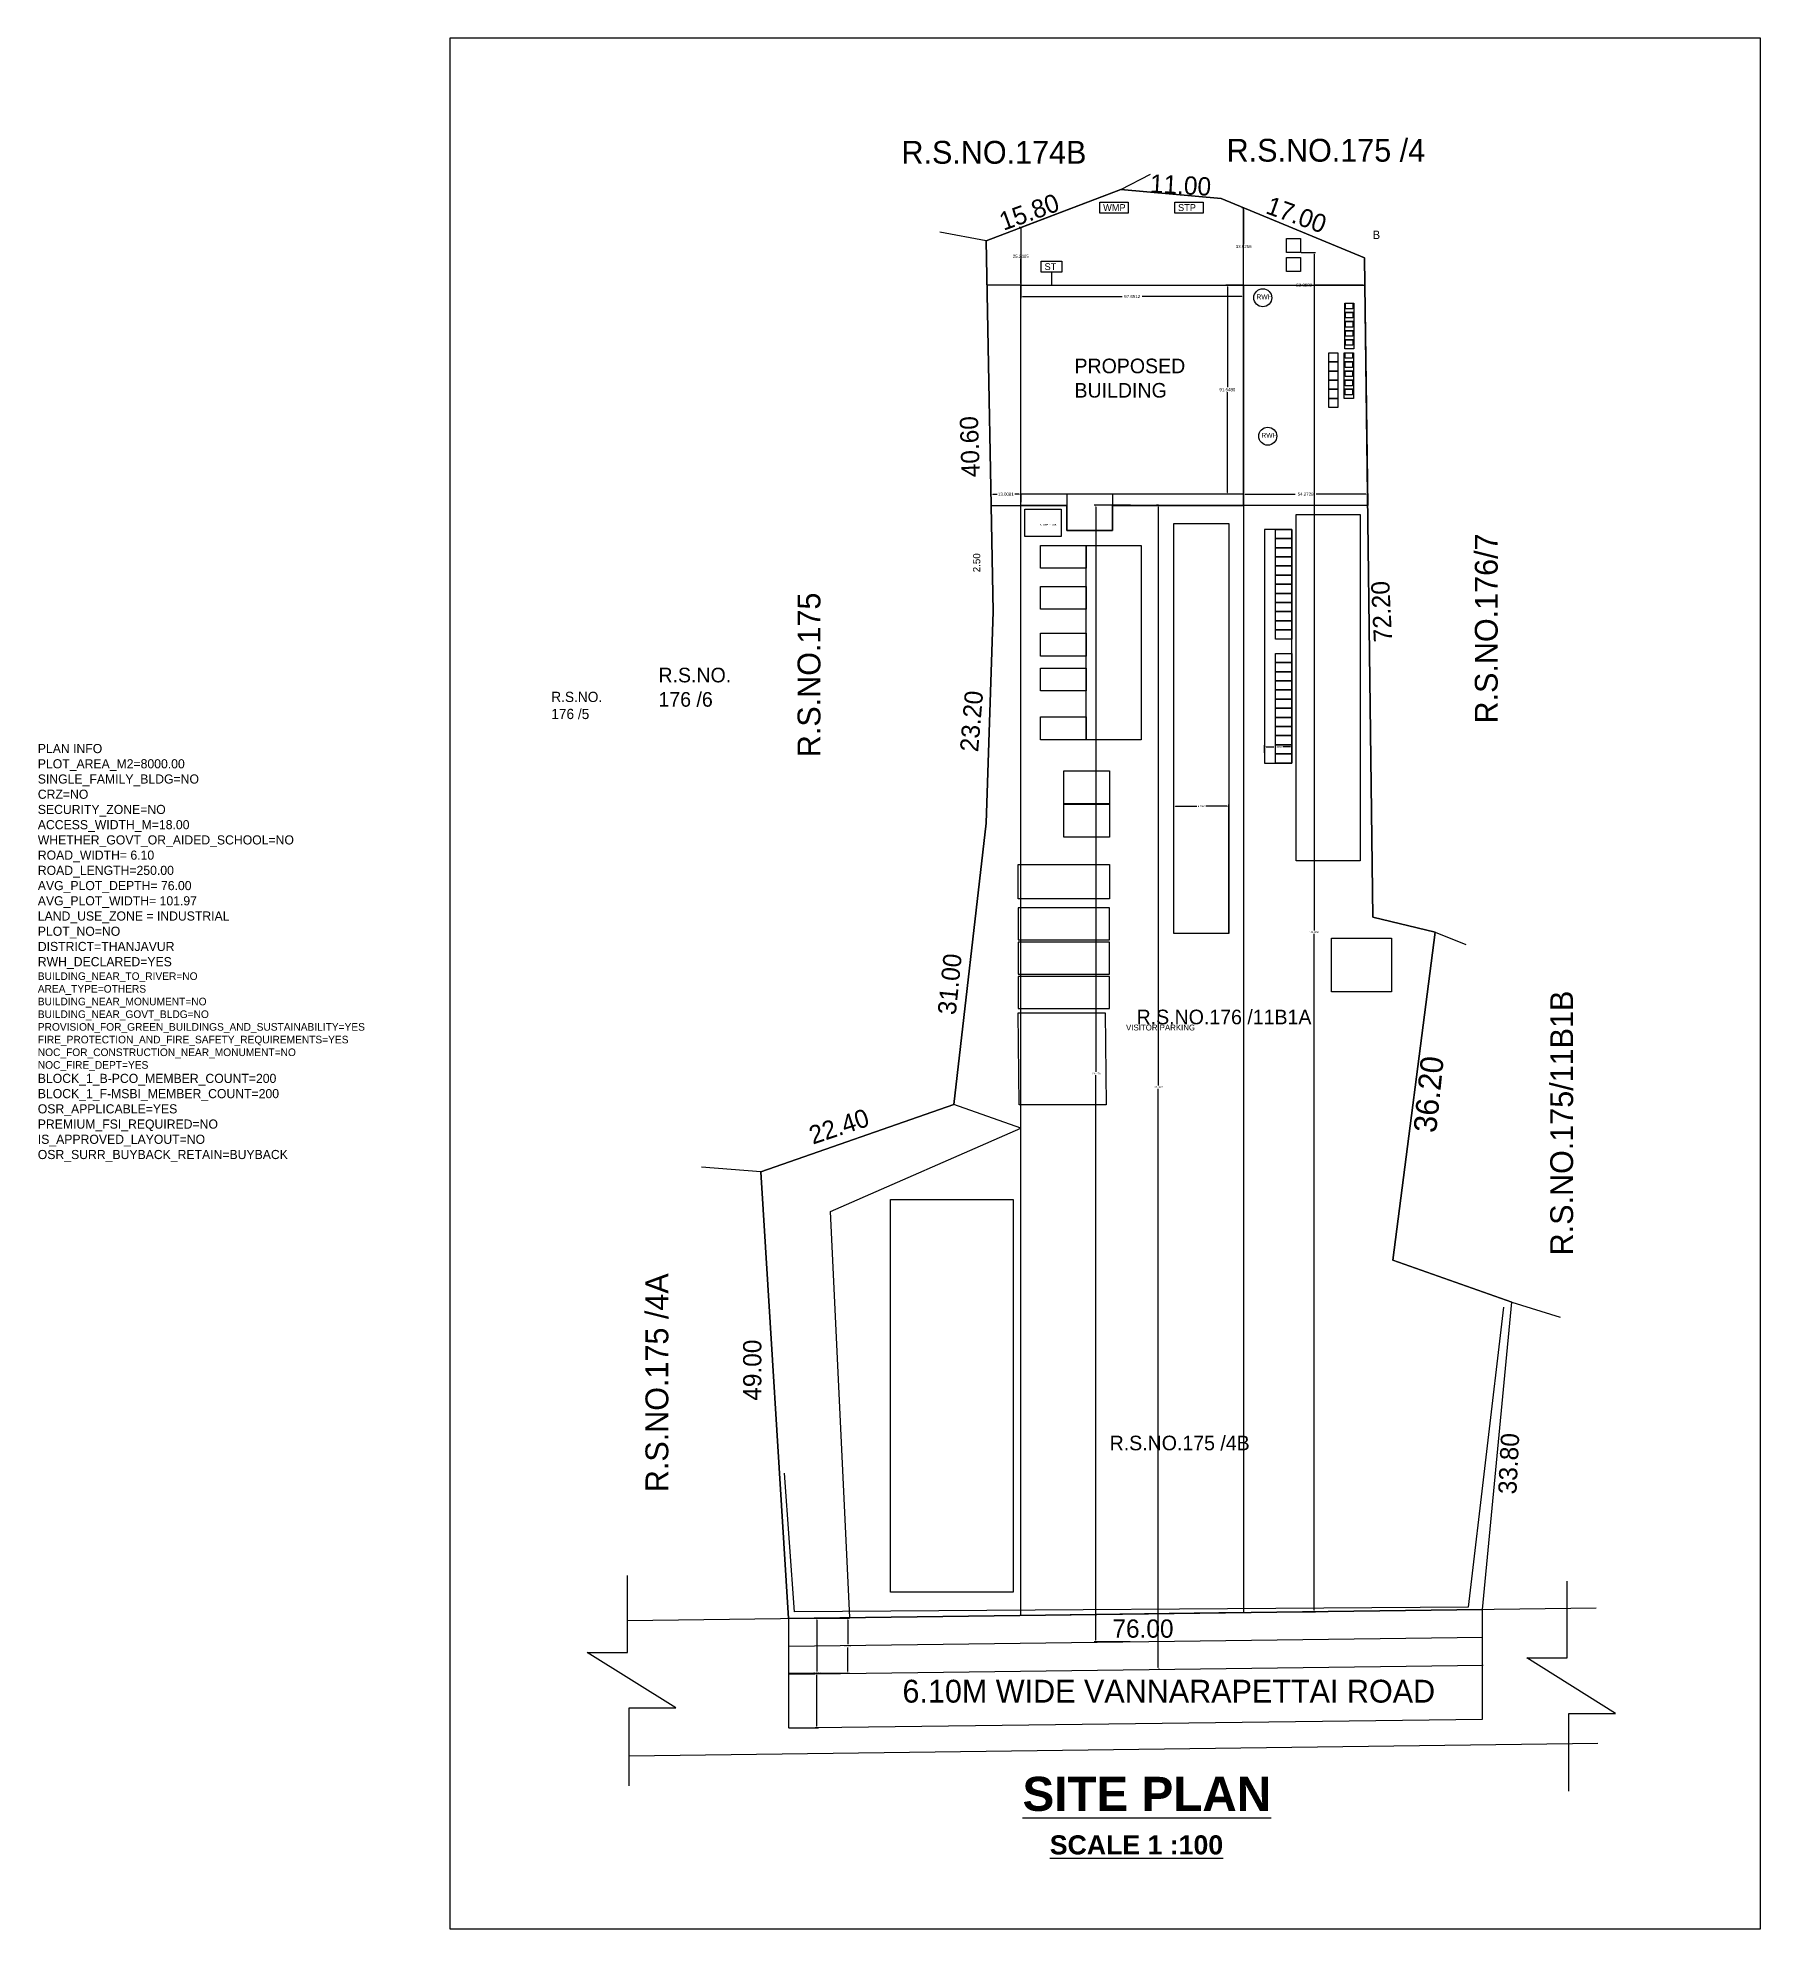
# Model space of a CAD drawing. Header units: metres. Extents: x 2266903 to 2267229, y 4174 to 4381.
# Drawn here: x 2266903.2 to 2267091.9, y 4173.8 to 4380.9 of the extents above; entities that cross this region are included whole.
import ezdxf

# ---------------------------------------------------------------- set-up
doc = ezdxf.new("R2010")
doc.units = ezdxf.units.M
doc.header["$LTSCALE"] = 3.5
doc.header["$MEASUREMENT"] = 0
doc.linetypes.add('CABLIN', pattern=[0.35, 0.25, -0.1])
doc.layers.get('0').update_dxf_attribs({"linetype": 'CONTINUOUS'})
for name, color, linetype in [('AS_AT_SITE', 6, 'CONTINUOUS'), ('BLK_1_FLR_0_URINAL', 235, 'CONTINUOUS'), ('BLK_1_FLR_0_WASH', 243, 'CONTINUOUS'), ('BLK_1_FLR_0_WATER_CLOSET', 213, 'CONTINUOUS'), ('BLK_1_INTERNAL_VEHICULAR_ACCESS', 232, 'CONTINUOUS'), ('BLK_1_LVL_0_BLDG_FOOT_PRINT', 1, 'CONTINUOUS'), ('BLK_1_LVL_0_FRONT_SETBACK', 2, 'CONTINUOUS'), ('BLK_1_LVL_0_REAR_SETBACK', 11, 'CONTINUOUS'), ('BLK_1_LVL_0_SIDE_SETBACK1', 171, 'CONTINUOUS'), ('BLK_1_LVL_0_SIDE_SETBACK2', 102, 'CONTINUOUS'), ('DIM', 41, 'CONTINUOUS'), ('DRIVE_WAY', 232, 'CONTINUOUS'), ('FMB_OR_PLR', 70, 'CONTINUOUS'), ('LOADING_UNLOADING', 175, 'CONTINUOUS'), ('OSR_PLAN', 1, 'CONTINUOUS'), ('PLOT_BOUNDARY', 70, 'CONTINUOUS'), ('ROAD_WIDTH', 1, 'CONTINUOUS'), ('RWH', 130, 'CONTINUOUS'), ('SUPER_IMPOSED', 5, 'CONTINUOUS'), ('SURRENDER_ROAD_WIDTH', 2, 'CONTINUOUS'), ('TWO_WHEELER_DRIVE_WAY', 6, 'CONTINUOUS'), ('WORKSHOP_AREA', 243, 'CONTINUOUS')]:
    doc.layers.add(name, color=color, linetype=linetype)
for name, color, linetype, lineweight in [('BLK_1_DA_RAMP_1', 1, 'CONTINUOUS', 0), ('BLK_1_PLANTATION_GREENSTRIP', 81, 'CONTINUOUS', 0), ('CYCLE_PARKING', 7, 'CONTINUOUS', 0), ('DIST_CL_ROAD', 7, 'CONTINUOUS', 0), ('LORRY_PARKING', 7, 'CONTINUOUS', 0), ('NOTIFIED_ROAD', 183, 'CONTINUOUS', 13), ('PER_AISLE_WIDTH', 5, 'CONTINUOUS', 0), ('SEGREGATED_TOILET', 1, 'CONTINUOUS', 0), ('VISITOR_PARKING', 201, 'CONTINUOUS', 0), ('WASTE_DISPOSAL', 7, 'CONTINUOUS', 0)]:
    doc.layers.add(name, color=color, linetype=linetype, lineweight=lineweight)
for name, color, linetype, plot in [('BLK_1_MAX_HEIGHT_CAL', 7, 'CONTINUOUS', False), ('DA_PARKING', 1, 'CONTINUOUS', False), ('PARKING_SLOT', 30, 'CONTINUOUS', False), ('PLAN_INFO', 1, 'CONTINUOUS', False), ('TWO_WHEELER_PARKING', 2, 'CONTINUOUS', False)]:
    doc.layers.add(name, color=color, linetype=linetype, plot=plot)
doc.dimstyles.get("Standard").update_dxf_attribs({"dimtxt": 0.18, "dimasz": 0.18, "dimexe": 0.18, "dimexo": 0.0625, "dimgap": 0.09, "dimtad": 0, "dimtih": 1, "dimtoh": 1, "dimdec": 4, "dimzin": 0, "dimdsep": 46, "dimtxsty": 'Standard', "dimcen": 0.09, "dimadec": 0, "dimazin": 0, "dimtfac": 1, "dimtdec": 4, "dimtofl": 0, "dimtmove": 0, "dimatfit": 3, "dimfxl": 0, "dimtolj": 1, "dimtzin": 0, "dimarcsym": 0})
doc.dimstyles.new('Standard$0', dxfattribs={"dimscale": 0.1, "dimtxt": 3, "dimasz": 0.8, "dimexe": 0.18, "dimexo": 0.0625, "dimgap": 0.09, "dimtad": 1, "dimzin": 0, "dimdsep": 46, "dimtxsty": 'Standard', "dimcen": 0.09, "dimclrd": 8, "dimclre": 8, "dimadec": 0, "dimazin": 0, "dimtfac": 1, "dimtix": 1, "dimtofl": 0, "dimtmove": 0, "dimatfit": 3, "dimfxl": 0, "dimtolj": 1, "dimtzin": 0, "dimarcsym": 0})

msp = doc.modelspace()

# ---------------------------------------------------------------- texts
at = {"color": 0, "attachment_point": 1}
for s, insert, char_height, width in [('\\A1;R.S.NO.174B', (2266997.82115, 4369.642332), 2.5, 32.81263805), ('\\A1;R.S.NO.175 /4', (2267033.431398, 4369.86841), 2.5, 32.81263805), ('\\A1;WMP', (2267019.906465, 4362.717937), 0.75264, 23.74899286), ('\\A1;STP', (2267028.108168, 4362.717937), 0.75264, 23.74899286), ('\\A1;ST', (2267013.489967, 4356.252173), 0.75264, 23.74899286), ('\\A1;RWH', (2267036.690252, 4352.830236), 0.5376, 16.96356633), ('\\A1;PROPOSED \\PBUILDING', (2267016.768231, 4345.800794), 1.6, 50.48680455), ('\\A1;RWH', (2267037.228098, 4337.67585), 0.5376, 16.96356633), ('\\A1;R.S.NO.\\P176 /6', (2266971.206569, 4311.953229), 1.6, 50.48680455), ('\\A1;R.S.NO.\\P176 /5', (2266959.472413, 4309.319442), 1.12, 35.34076318), ('\\A1;R.S.NO.176 /11B1A', (2267023.569363, 4274.50913), 1.6, 50.48680455), ('\\A1;R.S.NO.175 /4B', (2267020.617622, 4227.859362), 1.6, 50.48680455), ('\\A1;76.00', (2267020.923917, 4207.736462), 2, 9.77246258), ('\\A1;6.10M WIDE VANNARAPETTAI ROAD', (2266997.932159, 4201.130702), 2.5, 73.46275593)]:
    msp.add_mtext(s, dxfattribs=dict(at, insert=insert, char_height=char_height, width=width))
for s, insert, char_height, width, rotation in [('\\A1;11.00', (2267025.102479, 4365.998995), 2, 9.77246258, 356.78619683), ('\\A1;15.80', (2267008.316858, 4361.671735), 2, 9.77246258, 19.87425435), ('\\A1;17.00', (2267038.27226, 4363.630373), 2, 9.77246258, 340.22716638), ('\\A1;40.60', (2267004.409641, 4332.777452), 2, 9.77246258, 91.8769292), ('\\A1;R.S.NO.176/7', (2267060.612717, 4305.84703), 2.5, 201.67484556, 90), ('2.50', (2267005.649547, 4322.404951), 0.8, 0.4932936, 90), ('\\A1;72.20', (2267049.563704, 4314.711385), 2, 9.77246258, 92.81046633), ('\\A1;R.S.NO.175', (2266986.444397, 4302.155527), 2.5, 32.81263805, 90), ('\\A1;23.20', (2267004.215588, 4302.844093), 2, 9.77246258, 85.16072504), ('\\A1;31.00', (2267001.770275, 4274.084052), 2, 9.77246258, 84.15304101), ('\\A1;R.S.NO.175/11B1B', (2267068.870742, 4247.604472), 2.5, 201.67484556, 90), ('\\A1;36.20', (2267053.881662, 4261.206244), 2.5, 9.77246258, 84.15304101), ('\\A1;22.40', (2266987.481985, 4261.627977), 2, 9.77246258, 18.36588752), ('\\A1;R.S.NO.175 /4A', (2266969.786916, 4221.673552), 2.5, 32.81263805, 90), ('\\A1;49.00', (2266980.47832, 4231.688027), 2, 9.77246258, 90), ('\\A1;33.80', (2267063.16024, 4221.505905), 2, 9.77246258, 87.22340379)]:
    msp.add_mtext(s, dxfattribs=dict(at, insert=insert, char_height=char_height, width=width, rotation=rotation))
at = {"attachment_point": 2}
for s, insert, char_height in [('B', (2267049.831682, 4359.817422), 0.92), ('VISITOR PARKING', (2267026.19479, 4272.878246), 0.644)]:
    msp.add_mtext_dynamic_manual_height_columns(s, width=71.25003405, gutter_width=40, heights=[0], dxfattribs=dict(at, insert=insert, char_height=char_height))
at = {"layer": 'BLK_1_DA_RAMP_1', "insert": (2267013.867131, 4327.692272), "char_height": 0.2, "width": 2.4, "attachment_point": 2}
msp.add_mtext('SLOPE=1IN15', dxfattribs=at)
at = {"layer": 'DIM', "color": 0, "attachment_point": 1}
for s, insert, char_height, width in [('{\\fArial|b1|i0|c0|p34;\\LSITE PLAN}', (2267011.074015, 4190.505122), 3.73248, 33.59232), ('{\\fArial|b1|i0|c0|p34;\\LSCALE 1 :100}', (2267014.063885, 4184.097456), 2.0901888, 34.1561511)]:
    msp.add_mtext(s, dxfattribs=dict(at, insert=insert, char_height=char_height, width=width))
at = {"layer": 'PLAN_INFO', "insert": (2266903.240289, 4303.602457), "char_height": 1, "width": 36.17558265, "attachment_point": 1}
msp.add_mtext('PLAN INFO\\PPLOT_AREA_M2=8000.00\\PSINGLE_FAMILY_BLDG=NO\\PCRZ=NO\\PSECURITY_ZONE=NO\\PACCESS_WIDTH_M=18.00\\PWHETHER_GOVT_OR_AIDED_SCHOOL=NO\\PROAD_WIDTH= 6.10\\PROAD_LENGTH=250.00\\PAVG_PLOT_DEPTH= 76.00\\PAVG_PLOT_WIDTH= 101.97\\PLAND_USE_ZONE = INDUSTRIAL\\PPLOT_NO=NO \\PDISTRICT=THANJAVUR\\PRWH_DECLARED=YES\\P{\\H0.8333x;BUILDING_NEAR_TO_RIVER=NO\\PAREA_TYPE=OTHERS\\PBUILDING_NEAR_MONUMENT=NO\\PBUILDING_NEAR_GOVT_BLDG=NO\\PPROVISION_FOR_GREEN_BUILDINGS_AND_SUSTAINABILITY=YES\\PFIRE_PROTECTION_AND_FIRE_SAFETY_REQUIREMENTS=YES\\PNOC_FOR_CONSTRUCTION_NEAR_MONUMENT=NO\\PNOC_FIRE_DEPT=YES\\P}BLOCK_1_B-PCO_MEMBER_COUNT=200\\PBLOCK_1_F-MSBI_MEMBER_COUNT=200\\POSR_APPLICABLE=YES\\PPREMIUM_FSI_REQUIRED=NO\\PIS_APPROVED_LAYOUT=NO\\POSR_SURR_BUYBACK_RETAIN=BUYBACK', dxfattribs=at)

# ---------------------------------------------------------------- blocks, each defined once
blk = doc.blocks.new('*D70')
at = {"color": 0, "lineweight": -2}
for p, q in [((2267007.63, 4331.02), (2267007.63, 4331.14)), ((2267007.81, 4330.96), (2267008.29, 4330.96)), ((2267010.7, 4330.96), (2267010.22, 4330.96)), ((2267010.88, 4331.02), (2267010.88, 4331.14))]:
    blk.add_line(p, q, dxfattribs=at)
at = {"color": 0}
for points in [[(2267007.81, 4330.99), (2267007.81, 4330.93), (2267007.63, 4330.96)], [(2267010.7, 4330.99), (2267010.7, 4330.93), (2267010.88, 4330.96)]]:
    blk.add_solid(points, dxfattribs=at)
at = {"color": 0, "insert": (2267009.25, 4330.96), "char_height": 0.35, "attachment_point": 5}
blk.add_mtext('\\A1;13.0081', dxfattribs=at)
blk = doc.blocks.new('*D71')
at = {"color": 0, "lineweight": -2}
for p, q in [((2267010.82, 4360.15), (2267010.7, 4360.15)), ((2267010.88, 4359.97), (2267010.88, 4357.26)), ((2267010.88, 4354.02), (2267010.88, 4356.73)), ((2267010.82, 4353.84), (2267010.7, 4353.84))]:
    blk.add_line(p, q, dxfattribs=at)
at = {"color": 0}
for points in [[(2267010.85, 4359.97), (2267010.91, 4359.97), (2267010.88, 4360.15)], [(2267010.85, 4354.02), (2267010.91, 4354.02), (2267010.88, 4353.84)]]:
    blk.add_solid(points, dxfattribs=at)
at = {"color": 0, "insert": (2267010.88, 4357), "char_height": 0.35, "attachment_point": 5}
blk.add_mtext('\\A1;25.2405', dxfattribs=at)
blk = doc.blocks.new('*D72')
at = {"color": 0, "lineweight": -2}
for p, q in [((2267035.23, 4362.32), (2267035.11, 4362.32)), ((2267035.29, 4362.14), (2267035.29, 4358.35)), ((2267035.29, 4354.02), (2267035.29, 4357.82)), ((2267035.23, 4353.84), (2267035.11, 4353.84))]:
    blk.add_line(p, q, dxfattribs=at)
at = {"color": 0}
for points in [[(2267035.26, 4362.14), (2267035.32, 4362.14), (2267035.29, 4362.32)], [(2267035.26, 4354.02), (2267035.32, 4354.02), (2267035.29, 4353.84)]]:
    blk.add_solid(points, dxfattribs=at)
at = {"color": 0, "insert": (2267035.29, 4358.08), "char_height": 0.35, "attachment_point": 5}
blk.add_mtext('\\A1;33.9256', dxfattribs=at)
blk = doc.blocks.new('*D73')
at = {"color": 0, "lineweight": -2}
for p, q in [((2267035.29, 4331.02), (2267035.29, 4331.14)), ((2267035.47, 4330.96), (2267040.94, 4330.96)), ((2267048.68, 4330.96), (2267043.22, 4330.96)), ((2267048.86, 4331.02), (2267048.86, 4331.14))]:
    blk.add_line(p, q, dxfattribs=at)
at = {"color": 0}
for points in [[(2267035.47, 4330.99), (2267035.47, 4330.93), (2267035.29, 4330.96)], [(2267048.68, 4330.99), (2267048.68, 4330.93), (2267048.86, 4330.96)]]:
    blk.add_solid(points, dxfattribs=at)
at = {"color": 0, "insert": (2267042.08, 4330.96), "char_height": 0.35, "attachment_point": 5}
blk.add_mtext('\\A1;54.2728', dxfattribs=at)
blk = doc.blocks.new('*D74')
at = {"color": 0, "lineweight": -2}
for p, q in [((2267035.29, 4353.91), (2267035.29, 4354.02)), ((2267035.47, 4353.84), (2267040.82, 4353.84)), ((2267048.38, 4353.84), (2267043.04, 4353.84)), ((2267048.56, 4353.91), (2267048.56, 4354.02))]:
    blk.add_line(p, q, dxfattribs=at)
at = {"color": 0}
for points in [[(2267035.47, 4353.87), (2267035.47, 4353.81), (2267035.29, 4353.84)], [(2267048.38, 4353.87), (2267048.38, 4353.81), (2267048.56, 4353.84)]]:
    blk.add_solid(points, dxfattribs=at)
at = {"color": 0, "insert": (2267041.93, 4353.84), "char_height": 0.35, "attachment_point": 5}
blk.add_mtext('\\A1;53.0898', dxfattribs=at)
blk = doc.blocks.new('*D75')
at = {"color": 0, "lineweight": -2}
for p, q in [((2267010.88, 4353.78), (2267010.88, 4352.42)), ((2267035.29, 4353.78), (2267035.29, 4352.42)), ((2267011.06, 4352.6), (2267022, 4352.6)), ((2267035.11, 4352.6), (2267024.17, 4352.6))]:
    blk.add_line(p, q, dxfattribs=at)
at = {"color": 0}
for points in [[(2267011.06, 4352.63), (2267011.06, 4352.57), (2267010.88, 4352.6)], [(2267035.11, 4352.63), (2267035.11, 4352.57), (2267035.29, 4352.6)]]:
    blk.add_solid(points, dxfattribs=at)
at = {"color": 0, "insert": (2267023.09, 4352.6), "char_height": 0.35, "attachment_point": 5}
blk.add_mtext('\\A1;97.6512', dxfattribs=at)
blk = doc.blocks.new('*D76')
at = {"color": 0, "lineweight": -2}
for p, q in [((2267035.23, 4353.84), (2267033.33, 4353.84)), ((2267033.51, 4353.66), (2267033.51, 4342.66)), ((2267033.51, 4331.14), (2267033.51, 4342.13)), ((2267035.23, 4330.96), (2267033.33, 4330.96))]:
    blk.add_line(p, q, dxfattribs=at)
at = {"color": 0}
for points in [[(2267033.48, 4353.66), (2267033.54, 4353.66), (2267033.51, 4353.84)], [(2267033.48, 4331.14), (2267033.54, 4331.14), (2267033.51, 4330.96)]]:
    blk.add_solid(points, dxfattribs=at)
at = {"color": 0, "insert": (2267033.51, 4342.4), "char_height": 0.35, "attachment_point": 5}
blk.add_mtext('\\A1;91.5480', dxfattribs=at)
blk = doc.blocks.new('*D78')
at = {"layer": 'BLK_1_MAX_HEIGHT_CAL', "color": 0, "lineweight": -2}
for p, q in [((2267025.96, 4329.74), (2267025.74, 4329.74)), ((2267025.92, 4329.56), (2267025.92, 4266.19)), ((2267025.92, 4202.46), (2267025.92, 4265.83)), ((2267025.98, 4202.28), (2267026.1, 4202.28))]:
    blk.add_line(p, q, dxfattribs=at)
at = {"layer": 'BLK_1_MAX_HEIGHT_CAL', "color": 0}
for points in [[(2267025.89, 4329.56), (2267025.95, 4329.56), (2267025.92, 4329.74)], [(2267025.89, 4202.46), (2267025.95, 4202.46), (2267025.92, 4202.28)]]:
    blk.add_solid(points, dxfattribs=at)
at = {"layer": 'BLK_1_MAX_HEIGHT_CAL', "color": 0, "insert": (2267025.92, 4266.01), "char_height": 0.18, "attachment_point": 5}
blk.add_mtext('\\A1;127.4597', dxfattribs=at)
blk = doc.blocks.new('*D79')
at = {"layer": 'DIST_CL_ROAD', "color": 0, "lineweight": -2}
for p, q in [((2267022.92, 4329.74), (2267018.92, 4329.74)), ((2267019.1, 4329.56), (2267019.1, 4267.69)), ((2267019.1, 4205.47), (2267019.1, 4267.33)), ((2267022.86, 4205.29), (2267018.92, 4205.29))]:
    blk.add_line(p, q, dxfattribs=at)
at = {"layer": 'DIST_CL_ROAD', "color": 0}
for points in [[(2267019.07, 4329.56), (2267019.13, 4329.56), (2267019.1, 4329.74)], [(2267019.07, 4205.47), (2267019.13, 4205.47), (2267019.1, 4205.29)]]:
    blk.add_solid(points, dxfattribs=at)
at = {"layer": 'DIST_CL_ROAD', "color": 0, "insert": (2267019.1, 4267.51), "char_height": 0.18, "attachment_point": 5}
blk.add_mtext('\\A1;124.4479', dxfattribs=at)
blk = doc.blocks.new('*D80')
at = {"layer": 'SEGREGATED_TOILET', "color": 0, "lineweight": -2}
for p, q in [((2267041.58, 4357.42), (2267043.18, 4357.42)), ((2267043, 4357.24), (2267043, 4283.17)), ((2267043, 4208.75), (2267043, 4282.81)), ((2267041.02, 4208.57), (2267043.18, 4208.57))]:
    blk.add_line(p, q, dxfattribs=at)
at = {"layer": 'SEGREGATED_TOILET', "color": 0}
for points in [[(2267042.97, 4357.24), (2267043.03, 4357.24), (2267043, 4357.42)], [(2267042.97, 4208.75), (2267043.03, 4208.75), (2267043, 4208.57)]]:
    blk.add_solid(points, dxfattribs=at)
at = {"layer": 'SEGREGATED_TOILET', "color": 0, "insert": (2267043, 4282.99), "char_height": 0.18, "attachment_point": 5}
blk.add_mtext('\\A1;148.8499', dxfattribs=at)
blk = doc.blocks.new('*D147')
at = {"layer": 'DRIVE_WAY', "color": 0, "lineweight": -2}
for p, q in [((2267027.66, 4282.9), (2267027.66, 4296.96)), ((2267027.84, 4296.78), (2267030.18, 4296.78)), ((2267033.48, 4296.78), (2267031.14, 4296.78)), ((2267033.66, 4282.9), (2267033.66, 4296.96))]:
    blk.add_line(p, q, dxfattribs=at)
at = {"layer": 'DRIVE_WAY', "color": 0}
for points in [[(2267027.84, 4296.81), (2267027.84, 4296.75), (2267027.66, 4296.78)], [(2267033.48, 4296.81), (2267033.48, 4296.75), (2267033.66, 4296.78)]]:
    blk.add_solid(points, dxfattribs=at)
at = {"layer": 'DRIVE_WAY', "color": 0, "insert": (2267030.66, 4296.78), "char_height": 0.18, "attachment_point": 5}
blk.add_mtext('\\A1;6.0000', dxfattribs=at)
blk = doc.blocks.new('*D165')
at = {"layer": 'SURRENDER_ROAD_WIDTH', "color": 0, "lineweight": -2, "ltscale": 400}
for p, q in [((2266985.52, 4207.86), (2266988.73, 4207.86)), ((2266988.55, 4207.68), (2266988.55, 4202.04)), ((2266988.55, 4196.04), (2266988.55, 4201.68)), ((2266985.52, 4195.86), (2266988.73, 4195.86))]:
    blk.add_line(p, q, dxfattribs=at)
at = {"layer": 'SURRENDER_ROAD_WIDTH', "color": 0, "ltscale": 400}
for points in [[(2266988.52, 4207.68), (2266988.58, 4207.68), (2266988.55, 4207.86)], [(2266988.52, 4196.04), (2266988.58, 4196.04), (2266988.55, 4195.86)]]:
    blk.add_solid(points, dxfattribs=at)
at = {"layer": 'SURRENDER_ROAD_WIDTH', "color": 0, "ltscale": 400, "insert": (2266988.55, 4201.86), "char_height": 0.18, "attachment_point": 5}
blk.add_mtext('\\A1;12.0000', dxfattribs=at)
blk = doc.blocks.new('*D166')
at = {"layer": 'NOTIFIED_ROAD', "color": 0, "lineweight": -2}
for p, q in [((2266985.52, 4207.86), (2266992.12, 4207.86)), ((2266991.94, 4207.68), (2266991.94, 4205.04)), ((2266991.94, 4202.04), (2266991.94, 4204.68)), ((2266985.52, 4201.86), (2266992.12, 4201.86))]:
    blk.add_line(p, q, dxfattribs=at)
at = {"layer": 'NOTIFIED_ROAD', "color": 0}
for points in [[(2266991.91, 4207.68), (2266991.97, 4207.68), (2266991.94, 4207.86)], [(2266991.91, 4202.04), (2266991.97, 4202.04), (2266991.94, 4201.86)]]:
    blk.add_solid(points, dxfattribs=at)
at = {"layer": 'NOTIFIED_ROAD', "color": 0, "insert": (2266991.94, 4204.86), "char_height": 0.18, "attachment_point": 5}
blk.add_mtext('\\A1;6.0000', dxfattribs=at)
blk = doc.blocks.new('*D155')
at = {"layer": 'TWO_WHEELER_DRIVE_WAY', "color": 0, "lineweight": -2}
for p, q in [((2267037.59, 4302.63), (2267037.59, 4303.47)), ((2267037.77, 4303.29), (2267038.61, 4303.29)), ((2267040.41, 4303.29), (2267039.57, 4303.29)), ((2267040.59, 4302.63), (2267040.59, 4303.47))]:
    blk.add_line(p, q, dxfattribs=at)
at = {"layer": 'TWO_WHEELER_DRIVE_WAY', "color": 0}
for points in [[(2267037.77, 4303.32), (2267037.77, 4303.26), (2267037.59, 4303.29)], [(2267040.41, 4303.32), (2267040.41, 4303.26), (2267040.59, 4303.29)]]:
    blk.add_solid(points, dxfattribs=at)
at = {"layer": 'TWO_WHEELER_DRIVE_WAY', "color": 0, "insert": (2267039.09, 4303.29), "char_height": 0.18, "attachment_point": 5}
blk.add_mtext('\\A1;3.0000', dxfattribs=at)

# ---------------------------------------------------------------- dimensions: what is measured, and where the dimension line sits
at = {"color": 0}
for p1, p2, distance, picture, middle in [((2267035.292256, 4362.324544), (2267035.292256, 4353.843145), 0, '*D72', (2267035.292256, 4358.083844)), ((2267010.879456, 4360.153271), (2267010.879456, 4353.843145), 0, '*D71', (2267010.879456, 4356.998208)), ((2267035.292256, 4353.843145), (2267010.879456, 4353.843145), 1.244276, '*D75', (2267023.085856, 4352.598869)), ((2267035.292256, 4353.843145), (2267035.292256, 4330.956145), -1.784921, '*D76', (2267033.507335, 4342.399645)), ((2267035.292256, 4353.843145), (2267048.564696, 4353.843145), 0, '*D74', (2267041.928476, 4353.843145)), ((2267007.627425, 4330.956145), (2267010.879456, 4330.956145), 0, '*D70', (2267009.253441, 4330.956145)), ((2267048.860454, 4330.956145), (2267035.292256, 4330.956145), 0, '*D73', (2267042.076355, 4330.956145))]:
    dim = msp.add_aligned_dim(p1=p1, p2=p2, distance=distance, dimstyle='Standard', override={"dimtxt": 0.35, "dimlfac": 4}, dxfattribs=at)
    dim.commit()
    dim.dimension.update_dxf_attribs({"geometry": picture, "text_midpoint": middle})
at = {"layer": 'BLK_1_MAX_HEIGHT_CAL', "color": 6}
dim = msp.add_linear_dim(base=(2267025.920536, 4202.275769), p1=(2267026.023021, 4329.735505), p2=(2267025.919519, 4202.275769), angle=90, dimstyle='Standard', dxfattribs=at)
dim.commit()
dim.dimension.update_dxf_attribs({"geometry": '*D78', "text_midpoint": (2267025.920536, 4266.005637)})
at = {"layer": 'DIST_CL_ROAD', "color": 1}
dim = msp.add_linear_dim(base=(2267019.102528, 4205.287584), p1=(2267022.982409, 4329.735505), p2=(2267022.92142, 4205.287584), angle=90, dimstyle='Standard', dxfattribs=at)
dim.commit()
dim.dimension.update_dxf_attribs({"geometry": '*D79', "text_midpoint": (2267019.102528, 4267.511544)})
at = {"layer": 'DRIVE_WAY'}
dim = msp.add_aligned_dim(p1=(2267033.66224, 4282.834959), p2=(2267027.66224, 4282.834959), distance=-13.945199, dimstyle='Standard', dxfattribs=at)
dim.commit()
dim.dimension.update_dxf_attribs({"geometry": '*D147', "text_midpoint": (2267030.66224, 4296.780158)})
at = {"layer": 'NOTIFIED_ROAD', "color": 1}
dim = msp.add_aligned_dim(p1=(2266985.4614, 4207.857592), p2=(2266985.4614, 4201.857592), distance=6.48156, dimstyle='Standard', dxfattribs=at)
dim.commit()
dim.dimension.update_dxf_attribs({"geometry": '*D166', "text_midpoint": (2266991.942961, 4204.857592)})
at = {"layer": 'SEGREGATED_TOILET'}
dim = msp.add_linear_dim(base=(2267043.004761, 4208.569122), p1=(2267041.514207, 4357.418985), p2=(2267040.962427, 4208.569122), angle=90, dimstyle='Standard', dxfattribs=at)
dim.commit()
dim.dimension.update_dxf_attribs({"geometry": '*D80', "text_midpoint": (2267043.004761, 4282.994054)})
at = {"layer": 'SURRENDER_ROAD_WIDTH', "ltscale": 400}
dim = msp.add_aligned_dim(p1=(2266985.4614, 4207.857592), p2=(2266985.4614, 4195.857592), distance=3.085988, dimstyle='Standard', override={"dimfxl": 0}, dxfattribs=at)
dim.commit()
dim.dimension.update_dxf_attribs({"geometry": '*D165', "text_midpoint": (2266988.547388, 4201.857592)})
at = {"layer": 'TWO_WHEELER_DRIVE_WAY'}
dim = msp.add_aligned_dim(p1=(2267040.586862, 4302.562935), p2=(2267037.586862, 4302.562935), distance=-0.726775, dimstyle='Standard$0', override={"dimscale": 1, "dimtxt": 0.18, "dimasz": 0.18, "dimtad": 0, "dimtih": 1, "dimtoh": 1, "dimdec": 4, "dimclrd": 0, "dimclre": 0, "dimtdec": 4, "dimtix": 0}, dxfattribs=at)
dim.commit()
dim.dimension.update_dxf_attribs({"geometry": '*D155', "text_midpoint": (2267039.086862, 4303.289711)})

# ---------------------------------------------------------------- linework, layer by layer
at = {"color": 0}
for p, q in [((2267021.86151, 4364.304391), (2267025.102479, 4365.998995)), ((2267007.082094, 4358.717901), (2267021.86151, 4364.304391)), ((2267021.86151, 4364.304391), (2267032.819906, 4363.348594)), ((2267007.082094, 4358.717901), (2267002.022487, 4359.644974)), ((2267007.879456, 4318.125732), (2267007.082094, 4358.717901)), ((2267014.257209, 4355.255172), (2267014.257209, 4353.843145)), ((2267007.090516, 4294.93915), (2267007.879456, 4318.125732)), ((2267003.571778, 4264.139499), (2267007.090516, 4294.93915)), ((2267049.458857, 4284.649172), (2267056.261114, 4282.997112)), ((2267056.261114, 4282.997112), (2267059.612081, 4281.630291)), ((2266982.421129, 4256.763182), (2266975.938796, 4257.271256)), ((2266985.4614, 4207.857592), (2266982.421129, 4256.763182)), ((2267051.638731, 4247.093441), (2267064.645082, 4242.480978)), ((2267061.455155, 4208.831842), (2267064.645082, 4242.480978)), ((2267064.645082, 4242.480978), (2267069.950485, 4240.842529)), ((2266967.813174, 4207.631339), (2267073.896884, 4208.991347)), ((2266968.009194, 4192.819112), (2267074.092904, 4194.179119))]:
    msp.add_line(p, q, dxfattribs=at)
at = {"color": 4, "linetype": 'CABLIN', "lineweight": 25}
for p, q in [((2267010.879456, 4330.956145), (2267010.879456, 4329.735505)), ((2267035.292256, 4330.956145), (2267035.292256, 4329.735505)), ((2267015.914596, 4329.735505), (2267010.879456, 4329.735505)), ((2267031.096306, 4329.735505), (2267020.949736, 4329.735505)), ((2267035.063386, 4329.735505), (2267031.096306, 4329.735505))]:
    msp.add_line(p, q, dxfattribs=at)
for p, q in [((2267015.914596, 4330.956145), (2267015.914596, 4326.989065)), ((2267020.949736, 4330.956145), (2267020.949736, 4326.989065)), ((2267020.949736, 4326.989065), (2267015.914596, 4326.989065)), ((2266985.4614, 4207.857592), (2267061.455155, 4208.831842)), ((2266985.539596, 4201.758093), (2267061.533352, 4202.732343))]:
    msp.add_line(p, q)
at = {"ltscale": 400}
msp.add_lwpolyline([(2266948.38102, 4380.930634), (2267091.859252, 4380.930634), (2267091.859252, 4173.820795), (2266948.38102, 4173.820795)], close=True, dxfattribs=at)
at = {"color": 0}
for points in [[(2267019.549968, 4362.927282), (2267022.649383, 4362.927282), (2267022.649383, 4361.720936), (2267019.549968, 4361.720936)], [(2267027.751671, 4362.927282), (2267030.851087, 4362.927282), (2267030.851087, 4361.720936), (2267027.751671, 4361.720936)], [(2267013.13347, 4356.461517), (2267015.380949, 4356.461517), (2267015.380949, 4355.255172), (2267013.13347, 4355.255172)], [(2267010.879456, 4353.843145), (2267035.292256, 4353.843145), (2267035.292256, 4330.956145), (2267010.879456, 4330.956145)]]:
    msp.add_lwpolyline(points, close=True, dxfattribs=at)
for points in [[(2267032.819906, 4363.348594), (2267048.525928, 4356.843145), (2267049.458857, 4284.649172)], [(2267056.261114, 4282.997112), (2267051.638731, 4247.093441)], [(2266982.421129, 4256.763182), (2267003.571778, 4264.139499)], [(2266968.009194, 4189.530563), (2266968.009194, 4198.049723), (2266973.105906, 4198.049723), (2266963.402569, 4204.120856), (2266967.813174, 4204.120856), (2266967.813174, 4212.542094)], [(2267070.923218, 4188.931386), (2267070.923218, 4197.450546), (2267076.01993, 4197.450546), (2267066.316593, 4203.52168), (2267070.727197, 4203.52168), (2267070.727197, 4211.942917)]]:
    msp.add_lwpolyline(points, dxfattribs=at)
for centre in [(2267037.393388, 4352.464438), (2267037.931234, 4337.310052)]:
    msp.add_circle(centre, 0.986796, dxfattribs=at)
at = {"layer": 'AS_AT_SITE', "color": 6}
msp.add_lwpolyline([(2267056.261114, 4282.997112), (2267049.458857, 4284.649172), (2267048.525928, 4356.843145), (2267032.819906, 4363.348594), (2267021.86151, 4364.304391), (2267007.082094, 4358.717901), (2267007.879456, 4318.125732), (2267007.090516, 4294.93915), (2267003.571778, 4264.139499), (2266982.421129, 4256.763182), (2266985.4614, 4207.857592), (2267061.455155, 4208.831842), (2267064.645082, 4242.480978), (2267051.638731, 4247.093441)], close=True, dxfattribs=at)
at = {"layer": 'BLK_1_DA_RAMP_1'}
msp.add_lwpolyline([(2267011.322804, 4326.332293), (2267011.322804, 4329.332293), (2267015.309471, 4329.332293), (2267015.309471, 4326.332293)], close=True, dxfattribs=at)
at = {"layer": 'BLK_1_FLR_0_URINAL', "color": 235, "ltscale": 400}
for points in [[(2267045.611963, 4346.440408), (2267045.611963, 4345.440408), (2267044.611963, 4345.440408), (2267044.611963, 4346.440408)], [(2267045.611963, 4345.440408), (2267045.611963, 4344.440408), (2267044.611963, 4344.440408), (2267044.611963, 4345.440408)], [(2267045.611963, 4344.440408), (2267045.611963, 4343.440408), (2267044.611963, 4343.440408), (2267044.611963, 4344.440408)], [(2267045.611963, 4343.440408), (2267045.611963, 4342.440408), (2267044.611963, 4342.440408), (2267044.611963, 4343.440408)], [(2267045.611963, 4342.440408), (2267045.611963, 4341.440408), (2267044.611963, 4341.440408), (2267044.611963, 4342.440408)], [(2267045.611963, 4341.440408), (2267045.611963, 4340.440408), (2267044.611963, 4340.440408), (2267044.611963, 4341.440408)]]:
    msp.add_lwpolyline(points, close=True, dxfattribs=at)
at = {"layer": 'BLK_1_FLR_0_WASH', "color": 60}
for points in [[(2267047.262762, 4351.257993), (2267046.438457, 4351.257993), (2267046.438457, 4351.857993), (2267047.262762, 4351.857993)], [(2267047.262762, 4350.257993), (2267046.438457, 4350.257993), (2267046.438457, 4350.857993), (2267047.262762, 4350.857993)], [(2267047.262762, 4349.257993), (2267046.438457, 4349.257993), (2267046.438457, 4349.857993), (2267047.262762, 4349.857993)], [(2267047.262762, 4348.257993), (2267046.438457, 4348.257993), (2267046.438457, 4348.857993), (2267047.262762, 4348.857993)], [(2267047.262762, 4347.257993), (2267046.438457, 4347.257993), (2267046.438457, 4347.857993), (2267047.262762, 4347.857993)], [(2267047.222826, 4345.840408), (2267046.398521, 4345.840408), (2267046.398521, 4346.440408), (2267047.222826, 4346.440408)], [(2267047.222826, 4344.840408), (2267046.398521, 4344.840408), (2267046.398521, 4345.440408), (2267047.222826, 4345.440408)], [(2267047.222826, 4343.840408), (2267046.398521, 4343.840408), (2267046.398521, 4344.440408), (2267047.222826, 4344.440408)], [(2267047.222826, 4342.840408), (2267046.398521, 4342.840408), (2267046.398521, 4343.440408), (2267047.222826, 4343.440408)], [(2267047.222826, 4341.840408), (2267046.398521, 4341.840408), (2267046.398521, 4342.440408), (2267047.222826, 4342.440408)]]:
    msp.add_lwpolyline(points, close=True, dxfattribs=at)
at = {"layer": 'BLK_1_FLR_0_WATER_CLOSET', "color": 2, "ltscale": 400}
for points in [[(2267047.358335, 4351.857993), (2267047.358335, 4350.857993), (2267046.358335, 4350.857993), (2267046.358335, 4351.857993)], [(2267047.358335, 4350.857993), (2267047.358335, 4349.857993), (2267046.358335, 4349.857993), (2267046.358335, 4350.857993)], [(2267047.358335, 4349.857993), (2267047.358335, 4348.857993), (2267046.358335, 4348.857993), (2267046.358335, 4349.857993)], [(2267047.358335, 4348.857993), (2267047.358335, 4347.857993), (2267046.358335, 4347.857993), (2267046.358335, 4348.857993)], [(2267047.358335, 4347.857993), (2267047.358335, 4346.857993), (2267046.358335, 4346.857993), (2267046.358335, 4347.857993)]]:
    msp.add_lwpolyline(points, close=True, dxfattribs=at)
at = {"layer": 'BLK_1_FLR_0_WATER_CLOSET', "color": 1, "ltscale": 400}
for points in [[(2267047.318398, 4346.440408), (2267047.318398, 4345.440408), (2267046.318398, 4345.440408), (2267046.318398, 4346.440408)], [(2267047.318398, 4345.440408), (2267047.318398, 4344.440408), (2267046.318398, 4344.440408), (2267046.318398, 4345.440408)], [(2267047.318398, 4344.440408), (2267047.318398, 4343.440408), (2267046.318398, 4343.440408), (2267046.318398, 4344.440408)], [(2267047.318398, 4343.440408), (2267047.318398, 4342.440408), (2267046.318398, 4342.440408), (2267046.318398, 4343.440408)], [(2267047.318398, 4342.440408), (2267047.318398, 4341.440408), (2267046.318398, 4341.440408), (2267046.318398, 4342.440408)]]:
    msp.add_lwpolyline(points, close=True, dxfattribs=at)
at = {"layer": 'BLK_1_INTERNAL_VEHICULAR_ACCESS', "color": 0}
msp.add_lwpolyline([(2267041.05116, 4328.751257), (2267048.05116, 4328.751257), (2267048.05116, 4290.812587), (2267041.05116, 4290.812587)], close=True, dxfattribs=at)
at = {"layer": 'BLK_1_LVL_0_BLDG_FOOT_PRINT'}
msp.add_lwpolyline([(2267010.879456, 4353.843145), (2267035.292256, 4353.843145), (2267035.292256, 4329.735505), (2267020.949736, 4329.735505), (2267020.949736, 4326.989065), (2267015.914596, 4326.989065), (2267015.914596, 4329.735505), (2267010.879456, 4329.735505)], close=True, dxfattribs=at)
at = {"layer": 'BLK_1_LVL_0_FRONT_SETBACK', "color": 2}
msp.add_lwpolyline([(2267010.879456, 4329.735505), (2267015.914596, 4329.735505), (2267015.914596, 4326.989065), (2267020.949736, 4326.989065), (2267020.949736, 4329.735505), (2267035.292256, 4329.735505), (2267035.292256, 4208.49643), (2267010.879456, 4208.183455)], close=True, dxfattribs=at)
at = {"layer": 'BLK_1_LVL_0_REAR_SETBACK', "color": 11}
msp.add_lwpolyline([(2267010.879456, 4353.843145), (2267035.292256, 4353.843145), (2267035.292256, 4362.324544), (2267032.819906, 4363.348594), (2267021.86151, 4364.304391), (2267010.879456, 4360.153271)], close=True, dxfattribs=at)
at = {"layer": 'BLK_1_LVL_0_SIDE_SETBACK1', "color": 171}
msp.add_lwpolyline([(2267010.879456, 4353.843145), (2267007.17746, 4353.863004), (2267007.651403, 4329.735505), (2267010.879456, 4329.735505)], close=True, dxfattribs=at)
at = {"layer": 'BLK_1_LVL_0_SIDE_SETBACK2', "color": 102}
msp.add_lwpolyline([(2267035.292256, 4353.843145), (2267048.564696, 4353.843145), (2267048.876228, 4329.735505), (2267035.292256, 4329.735505)], close=True, dxfattribs=at)
at = {"layer": 'BLK_1_PLANTATION_GREENSTRIP'}
msp.add_lwpolyline([(2267063.746786, 4241.944666), (2267059.874747, 4209.093544), (2266986.1, 4208.582834), (2266985.026899, 4223.73916)], dxfattribs=at)
at = {"layer": 'CYCLE_PARKING', "linetype": 'Continuous'}
for points in [[(2267040.586862, 4313.515478), (2267040.586862, 4312.515478), (2267038.786862, 4312.515478), (2267038.786862, 4313.515478)], [(2267040.586862, 4312.515478), (2267040.586862, 4311.515478), (2267038.786862, 4311.515478), (2267038.786862, 4312.515478)], [(2267040.586862, 4311.515478), (2267040.586862, 4310.515478), (2267038.786862, 4310.515478), (2267038.786862, 4311.515478)], [(2267040.586862, 4310.515478), (2267040.586862, 4309.515478), (2267038.786862, 4309.515478), (2267038.786862, 4310.515478)], [(2267040.586862, 4309.515478), (2267040.586862, 4308.515478), (2267038.786862, 4308.515478), (2267038.786862, 4309.515478)], [(2267040.586862, 4308.515478), (2267040.586862, 4307.515478), (2267038.786862, 4307.515478), (2267038.786862, 4308.515478)], [(2267040.586862, 4307.515478), (2267040.586862, 4306.515478), (2267038.786862, 4306.515478), (2267038.786862, 4307.515478)], [(2267040.586862, 4306.515478), (2267040.586862, 4305.515478), (2267038.786862, 4305.515478), (2267038.786862, 4306.515478)], [(2267040.586862, 4305.515478), (2267040.586862, 4304.515478), (2267038.786862, 4304.515478), (2267038.786862, 4305.515478)], [(2267040.586862, 4304.515478), (2267040.586862, 4303.515478), (2267038.786862, 4303.515478), (2267038.786862, 4304.515478)], [(2267040.586862, 4303.515478), (2267040.586862, 4302.515478), (2267038.786862, 4302.515478), (2267038.786862, 4303.515478)], [(2267040.586862, 4302.515478), (2267040.586862, 4301.515478), (2267038.786862, 4301.515478), (2267038.786862, 4302.515478)]]:
    msp.add_lwpolyline(points, close=True, dxfattribs=at)
at = {"layer": 'DA_PARKING', "linetype": 'Continuous'}
for points in [[(2267020.596114, 4300.658658), (2267020.596114, 4297.058658), (2267015.596114, 4297.058658), (2267015.596114, 4300.658658)], [(2267020.596114, 4297.010219), (2267020.596114, 4293.410219), (2267015.596114, 4293.410219), (2267015.596114, 4297.010219)]]:
    msp.add_lwpolyline(points, close=True, dxfattribs=at)
at = {"layer": 'DRIVE_WAY', "color": 0}
msp.add_lwpolyline([(2267027.66224, 4327.731741), (2267033.66224, 4327.731741), (2267033.66224, 4282.834959), (2267027.66224, 4282.834959)], close=True, dxfattribs=at)
at = {"layer": 'FMB_OR_PLR', "color": 70}
msp.add_lwpolyline([(2267056.261114, 4282.997112), (2267049.458857, 4284.649172), (2267048.525928, 4356.843145), (2267032.819906, 4363.348594), (2267021.86151, 4364.304391), (2267007.082094, 4358.717901), (2267007.879456, 4318.125732), (2267007.090516, 4294.93915), (2267003.571778, 4264.139499), (2266982.421129, 4256.763182), (2266985.4614, 4207.857592), (2267061.455155, 4208.831842), (2267064.645082, 4242.480978), (2267051.638731, 4247.093441)], close=True, dxfattribs=at)
at = {"layer": 'LOADING_UNLOADING', "ltscale": 400}
msp.add_lwpolyline([(2267010.596114, 4290.411409), (2267020.596114, 4290.411409), (2267020.596114, 4286.661409), (2267010.596114, 4286.661409)], close=True, dxfattribs=at)
at = {"layer": 'LORRY_PARKING', "ltscale": 400}
for points in [[(2267010.596114, 4285.650554), (2267010.596114, 4282.150554), (2267020.596114, 4282.150554), (2267020.596114, 4285.650554)], [(2267010.596114, 4281.900554), (2267010.596114, 4278.400554), (2267020.596114, 4278.400554), (2267020.596114, 4281.900554)], [(2267010.596114, 4278.150554), (2267010.596114, 4274.650554), (2267020.596114, 4274.650554), (2267020.596114, 4278.150554)]]:
    msp.add_lwpolyline(points, close=True, dxfattribs=at)
at = {"layer": 'OSR_PLAN'}
msp.add_lwpolyline([(2266996.606577, 4253.709151), (2267010.058971, 4253.709151), (2267010.058971, 4210.734632), (2266996.606577, 4210.734632)], close=True, dxfattribs=at)
at = {"layer": 'PARKING_SLOT', "linetype": 'Continuous'}
for points in [[(2267018.056447, 4325.356469), (2267018.056447, 4322.856469), (2267013.056447, 4322.856469), (2267013.056447, 4325.356469)], [(2267018.056447, 4320.866609), (2267018.056447, 4318.366609), (2267013.056447, 4318.366609), (2267013.056447, 4320.866609)], [(2267018.056447, 4315.724731), (2267018.056447, 4313.224731), (2267013.056447, 4313.224731), (2267013.056447, 4315.724731)], [(2267018.056447, 4311.913065), (2267018.056447, 4309.413065), (2267013.056447, 4309.413065), (2267013.056447, 4311.913065)], [(2267018.056447, 4306.569878), (2267018.056447, 4304.069878), (2267013.056447, 4304.069878), (2267013.056447, 4306.569878)]]:
    msp.add_lwpolyline(points, close=True, dxfattribs=at)
at = {"layer": 'PER_AISLE_WIDTH', "ltscale": 400}
msp.add_lwpolyline([(2267018.056447, 4325.356469), (2267024.056447, 4325.356469), (2267024.056447, 4304.069878), (2267018.056447, 4304.069878)], close=True, dxfattribs=at)
at = {"layer": 'PLOT_BOUNDARY', "color": 70}
msp.add_lwpolyline([(2267056.261114, 4282.997112), (2267049.458857, 4284.649172), (2267048.525928, 4356.843145), (2267032.819906, 4363.348594), (2267021.86151, 4364.304391), (2267007.082094, 4358.717901), (2267007.879456, 4318.125732), (2267007.090516, 4294.93915), (2267003.571778, 4264.139499), (2266982.421129, 4256.763182), (2266985.4614, 4207.857592), (2267061.455155, 4208.831842), (2267064.645082, 4242.480978), (2267051.638731, 4247.093441)], close=True, dxfattribs=at)
at = {"layer": 'ROAD_WIDTH'}
msp.add_lwpolyline([(2267061.455155, 4208.831842), (2266985.4614, 4207.857592), (2266985.4614, 4195.857592), (2267061.455155, 4196.831842)], close=True, dxfattribs=at)
at = {"layer": 'RWH', "ltscale": 400}
msp.add_lwpolyline([(2266992.153039, 4207.94338), (2266990.042243, 4252.393203), (2267010.879456, 4261.547966), (2267003.571778, 4264.139499), (2266982.421129, 4256.763182), (2266985.4614, 4207.857592), (2266992.153039, 4207.94338)], dxfattribs=at)
at = {"layer": 'SEGREGATED_TOILET'}
msp.add_lwpolyline([(2267039.994207, 4358.938985), (2267041.514207, 4358.938985), (2267041.514207, 4357.418985), (2267039.994207, 4357.418985)], close=True, dxfattribs=at)
at = {"layer": 'SUPER_IMPOSED', "color": 5}
msp.add_lwpolyline([(2267056.261114, 4282.997112), (2267049.458857, 4284.649172), (2267048.525928, 4356.843145), (2267032.819906, 4363.348594), (2267021.86151, 4364.304391), (2267007.082094, 4358.717901), (2267007.879456, 4318.125732), (2267007.090516, 4294.93915), (2267003.571778, 4264.139499), (2266982.421129, 4256.763182), (2266985.4614, 4207.857592), (2267061.455155, 4208.831842), (2267064.645082, 4242.480978), (2267051.638731, 4247.093441)], close=True, dxfattribs=at)
at = {"layer": 'SURRENDER_ROAD_WIDTH'}
msp.add_lwpolyline([(2267061.455155, 4208.831842), (2266985.4614, 4207.857592), (2266985.4614, 4195.857592), (2267061.455155, 4196.831842)], close=True, dxfattribs=at)
msp.add_lwpolyline([(2266985.500498, 4204.807843), (2267061.494254, 4205.782093)], dxfattribs=at)
at = {"layer": 'TWO_WHEELER_DRIVE_WAY'}
msp.add_lwpolyline([(2267037.586862, 4301.515478), (2267040.586862, 4301.515478), (2267040.586862, 4327.098109), (2267037.586862, 4327.098109)], close=True, dxfattribs=at)
at = {"layer": 'TWO_WHEELER_PARKING', "linetype": 'Continuous'}
for points in [[(2267040.586862, 4327.098109), (2267040.586862, 4326.098109), (2267038.786862, 4326.098109), (2267038.786862, 4327.098109)], [(2267040.586862, 4326.098109), (2267040.586862, 4325.098109), (2267038.786862, 4325.098109), (2267038.786862, 4326.098109)], [(2267040.586862, 4325.098109), (2267040.586862, 4324.098109), (2267038.786862, 4324.098109), (2267038.786862, 4325.098109)], [(2267040.586862, 4324.098109), (2267040.586862, 4323.098109), (2267038.786862, 4323.098109), (2267038.786862, 4324.098109)], [(2267040.586862, 4323.098109), (2267040.586862, 4322.098109), (2267038.786862, 4322.098109), (2267038.786862, 4323.098109)], [(2267040.586862, 4322.098109), (2267040.586862, 4321.098109), (2267038.786862, 4321.098109), (2267038.786862, 4322.098109)], [(2267040.586862, 4321.098109), (2267040.586862, 4320.098109), (2267038.786862, 4320.098109), (2267038.786862, 4321.098109)], [(2267040.586862, 4320.098109), (2267040.586862, 4319.098109), (2267038.786862, 4319.098109), (2267038.786862, 4320.098109)], [(2267040.586862, 4319.098109), (2267040.586862, 4318.098109), (2267038.786862, 4318.098109), (2267038.786862, 4319.098109)], [(2267040.586862, 4318.098109), (2267040.586862, 4317.098109), (2267038.786862, 4317.098109), (2267038.786862, 4318.098109)], [(2267040.586862, 4317.098109), (2267040.586862, 4316.098109), (2267038.786862, 4316.098109), (2267038.786862, 4317.098109)], [(2267040.586862, 4316.098109), (2267040.586862, 4315.098109), (2267038.786862, 4315.098109), (2267038.786862, 4316.098109)]]:
    msp.add_lwpolyline(points, close=True, dxfattribs=at)
at = {"layer": 'VISITOR_PARKING'}
msp.add_lwpolyline([(2267010.596114, 4274.166373), (2267020.113171, 4274.166373), (2267020.24314, 4264.077509), (2267010.726083, 4264.077509)], close=True, dxfattribs=at)
at = {"layer": 'WASTE_DISPOSAL', "color": 2}
msp.add_lwpolyline([(2267039.994207, 4356.869513), (2267041.514207, 4356.869513), (2267041.514207, 4355.349513), (2267039.994207, 4355.349513)], close=True, dxfattribs=at)
at = {"layer": 'WORKSHOP_AREA', "ltscale": 400}
msp.add_lwpolyline([(2267044.923407, 4282.340714), (2267051.468902, 4282.340714), (2267051.468902, 4276.461435), (2267044.923407, 4276.461435)], close=True, dxfattribs=at)

msp.set_redraw_order([(e.dxf.handle, doc.entitydb.next_handle()) for e in msp.query("TEXT MTEXT ATTDEF DIMENSION ARC_DIMENSION")])  # texts and dimensions are drawn at this point

doc.saveas('drawing.dxf')
